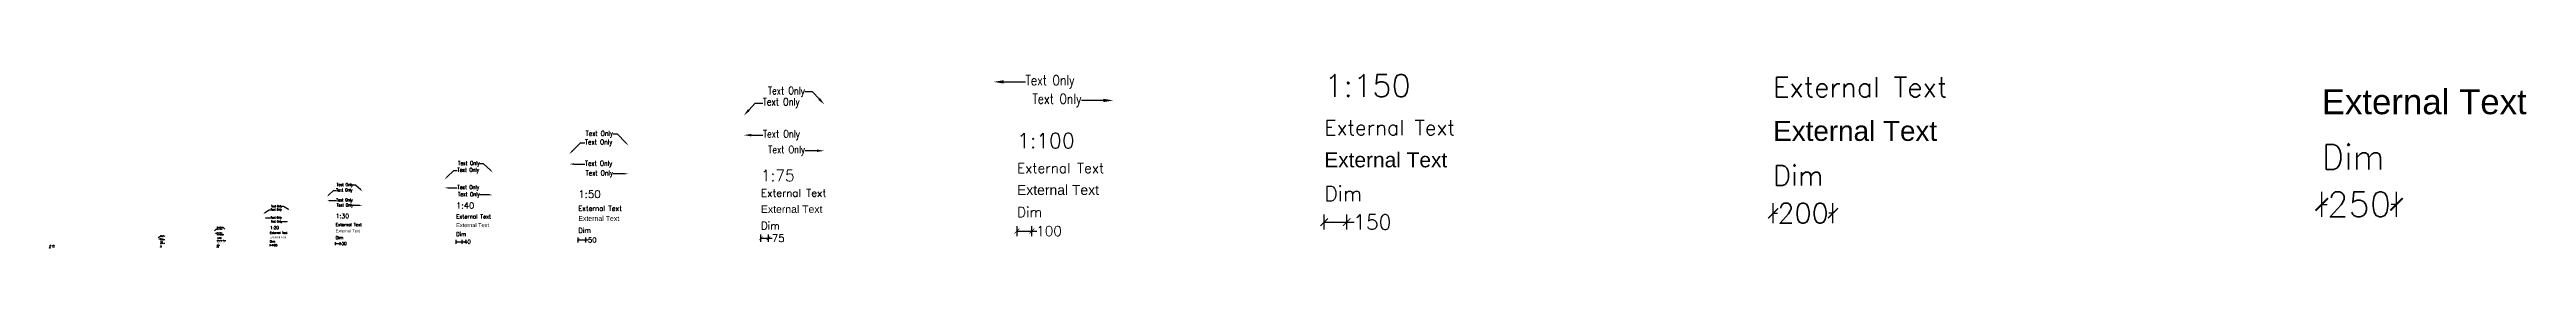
# Model space of a CAD drawing. Header units: millimetres. Extents: x 20588 to 267277, y 8853 to 162867.
# Drawn here: x 20588 to 70315, y 116842 to 120329 of the extents above; entities that cross this region are included whole.
import ezdxf
from ezdxf import colors
from ezdxf.entities.mleader import LeaderData, LeaderLine
from ezdxf.math import Vec2, Vec3

# ---------------------------------------------------------------- set-up
doc = ezdxf.new("R2010")
doc.units = ezdxf.units.MM
doc.header["$MEASUREMENT"] = 0
doc.layers.get('Defpoints').update_dxf_attribs({"color": 8})
for name, color, linetype in [('Dim_Arc_02', 4, 'Continuous'), ('Dim_Arc_05', 4, 'Continuous'), ('Dim_Arc_10', 4, 'Continuous'), ('Dim_Arc_100', 4, 'Continuous'), ('Dim_Arc_150', 4, 'Continuous'), ('Dim_Arc_20', 4, 'Continuous'), ('Dim_Arc_200', 4, 'Continuous'), ('Dim_Arc_250', 4, 'Continuous'), ('Dim_Arc_30', 4, 'Continuous'), ('Dim_Arc_40', 4, 'Continuous'), ('Dim_Arc_50', 4, 'Continuous'), ('Dim_Arc_75', 4, 'Continuous'), ('Txt_Arc', 95, 'Continuous')]:
    doc.layers.add(name, color=color, linetype=linetype)
doc.styles.add('ARIAL', font='arial.ttf')
doc.styles.add('Jwalant', font='romans.shx', dxfattribs={"width": 0.8})
doc.styles.add('MSA_Standard', font='romans.shx')
doc.dimstyles.new('Msa_1_02', dxfattribs={"dimscale": 2, "dimtxt": 2, "dimasz": 1, "dimexe": 1, "dimexo": 0, "dimgap": 0, "dimtad": 0, "dimdec": 0, "dimzin": 0, "dimdsep": 46, "dimtxsty": 'MSA_Standard', "dimblk": 'ARCHTICK', "dimcen": 0.09, "dimclrd": 4, "dimclre": 4, "dimclrt": 6, "dimadec": 0, "dimazin": 0, "dimtfac": 1, "dimtdec": 0, "dimtofl": 0, "dimtmove": 1, "dimatfit": 3, "dimfxl": 0, "dimtolj": 1, "dimtzin": 0, "dimlwd": -1, "dimlwe": -1, "dimarcsym": 0})
doc.dimstyles.new('Msa_1_05', dxfattribs={"dimscale": 5, "dimtxt": 2, "dimasz": 1, "dimexe": 1, "dimexo": 0, "dimgap": 0, "dimtad": 0, "dimdec": 0, "dimzin": 0, "dimdsep": 46, "dimtxsty": 'MSA_Standard', "dimblk": 'ARCHTICK', "dimcen": 0.09, "dimclrd": 4, "dimclre": 4, "dimclrt": 6, "dimadec": 0, "dimazin": 0, "dimtfac": 1, "dimtdec": 0, "dimtofl": 0, "dimtmove": 0, "dimatfit": 3, "dimfxl": 0, "dimtolj": 1, "dimtzin": 0, "dimlwd": -1, "dimlwe": -1, "dimarcsym": 0})
doc.dimstyles.new('Msa_1_10', dxfattribs={"dimscale": 10, "dimtxt": 2, "dimasz": 1, "dimexe": 1, "dimexo": 0, "dimgap": 0, "dimtad": 0, "dimdec": 0, "dimzin": 0, "dimdsep": 46, "dimtxsty": 'MSA_Standard', "dimblk": 'ARCHTICK', "dimcen": 0.09, "dimclrd": 4, "dimclre": 4, "dimclrt": 6, "dimadec": 0, "dimazin": 0, "dimtfac": 1, "dimtdec": 0, "dimtofl": 0, "dimtmove": 0, "dimatfit": 3, "dimfxl": 0, "dimtolj": 1, "dimtzin": 0, "dimlwd": -1, "dimlwe": -1, "dimarcsym": 0})
doc.dimstyles.new('Msa_1_100', dxfattribs={"dimscale": 100, "dimtxt": 2, "dimasz": 1, "dimexe": 1, "dimexo": 0, "dimgap": 0, "dimtad": 0, "dimdec": 0, "dimzin": 0, "dimdsep": 46, "dimtxsty": 'MSA_Standard', "dimblk": 'ARCHTICK', "dimcen": 0.09, "dimclrd": 4, "dimclre": 4, "dimclrt": 6, "dimadec": 0, "dimazin": 0, "dimtfac": 1, "dimtdec": 0, "dimtofl": 0, "dimtmove": 0, "dimatfit": 3, "dimfxl": 0, "dimtolj": 1, "dimtzin": 0, "dimlwd": -1, "dimlwe": -1, "dimarcsym": 0})
doc.dimstyles.new('Msa_1_150', dxfattribs={"dimscale": 150, "dimtxt": 2, "dimasz": 1, "dimexe": 1, "dimexo": 0, "dimgap": 0, "dimtad": 0, "dimdec": 0, "dimzin": 0, "dimdsep": 46, "dimtxsty": 'MSA_Standard', "dimblk": 'ARCHTICK', "dimcen": 0.09, "dimclrd": 4, "dimclre": 4, "dimclrt": 6, "dimadec": 0, "dimazin": 0, "dimtfac": 1, "dimtdec": 0, "dimtofl": 0, "dimtmove": 0, "dimatfit": 3, "dimfxl": 0, "dimtolj": 1, "dimtzin": 0, "dimlwd": -1, "dimlwe": -1, "dimarcsym": 0})
doc.dimstyles.new('Msa_1_20', dxfattribs={"dimscale": 20, "dimtxt": 2, "dimasz": 1, "dimexe": 1, "dimexo": 0, "dimgap": 0, "dimtad": 0, "dimdec": 0, "dimzin": 0, "dimdsep": 46, "dimtxsty": 'MSA_Standard', "dimblk": 'ARCHTICK', "dimcen": 0.09, "dimclrd": 4, "dimclre": 4, "dimclrt": 6, "dimadec": 0, "dimazin": 0, "dimtfac": 1, "dimtdec": 0, "dimtofl": 0, "dimtmove": 0, "dimatfit": 3, "dimfxl": 0, "dimtolj": 1, "dimtzin": 0, "dimlwd": -1, "dimlwe": -1, "dimarcsym": 0})
doc.dimstyles.new('Msa_1_200', dxfattribs={"dimscale": 200, "dimtxt": 2, "dimasz": 1, "dimexe": 1, "dimexo": 0, "dimgap": 0, "dimtad": 0, "dimdec": 0, "dimzin": 0, "dimdsep": 46, "dimtxsty": 'MSA_Standard', "dimblk": 'ARCHTICK', "dimcen": 0.09, "dimclrd": 4, "dimclre": 4, "dimclrt": 6, "dimadec": 0, "dimazin": 0, "dimtfac": 1, "dimtdec": 0, "dimtofl": 0, "dimtmove": 0, "dimatfit": 3, "dimfxl": 0, "dimtolj": 1, "dimtzin": 0, "dimlwd": -1, "dimlwe": -1, "dimarcsym": 0})
doc.dimstyles.new('Msa_1_250', dxfattribs={"dimscale": 250, "dimtxt": 2, "dimasz": 1, "dimexe": 1, "dimexo": 0, "dimgap": 0, "dimtad": 0, "dimdec": 0, "dimzin": 0, "dimdsep": 46, "dimtxsty": 'MSA_Standard', "dimblk": 'ARCHTICK', "dimcen": 0.09, "dimclrd": 4, "dimclre": 4, "dimclrt": 6, "dimadec": 0, "dimazin": 0, "dimtfac": 1, "dimtdec": 0, "dimtofl": 0, "dimtmove": 0, "dimatfit": 3, "dimfxl": 0, "dimtolj": 1, "dimtzin": 0, "dimlwd": -1, "dimlwe": -1, "dimarcsym": 0})
doc.dimstyles.new('Msa_1_30', dxfattribs={"dimscale": 30, "dimtxt": 2, "dimasz": 1, "dimexe": 1, "dimexo": 0, "dimgap": 0, "dimtad": 0, "dimdec": 0, "dimzin": 0, "dimdsep": 46, "dimtxsty": 'MSA_Standard', "dimblk": 'ARCHTICK', "dimcen": 0.09, "dimclrd": 4, "dimclre": 4, "dimclrt": 6, "dimadec": 0, "dimazin": 0, "dimtfac": 1, "dimtdec": 0, "dimtofl": 0, "dimtmove": 0, "dimatfit": 3, "dimfxl": 0, "dimtolj": 1, "dimtzin": 0, "dimlwd": -1, "dimlwe": -1, "dimarcsym": 0})
doc.dimstyles.new('Msa_1_40', dxfattribs={"dimscale": 40, "dimtxt": 2, "dimasz": 1, "dimexe": 1, "dimexo": 0, "dimgap": 0, "dimtad": 0, "dimdec": 0, "dimzin": 0, "dimdsep": 46, "dimtxsty": 'MSA_Standard', "dimblk": 'ARCHTICK', "dimcen": 0.09, "dimclrd": 4, "dimclre": 4, "dimclrt": 6, "dimadec": 0, "dimazin": 0, "dimtfac": 1, "dimtdec": 0, "dimtofl": 0, "dimtmove": 0, "dimatfit": 3, "dimfxl": 0, "dimtolj": 1, "dimtzin": 0, "dimlwd": -1, "dimlwe": -1, "dimarcsym": 0})
doc.dimstyles.new('Msa_1_50', dxfattribs={"dimscale": 50, "dimtxt": 2, "dimasz": 1, "dimexe": 1, "dimexo": 0, "dimgap": 0, "dimtad": 0, "dimdec": 0, "dimzin": 0, "dimdsep": 46, "dimtxsty": 'MSA_Standard', "dimblk": 'ARCHTICK', "dimcen": 0.09, "dimclrd": 4, "dimclre": 4, "dimclrt": 6, "dimadec": 0, "dimazin": 0, "dimtfac": 1, "dimtdec": 0, "dimtofl": 0, "dimtmove": 0, "dimatfit": 3, "dimfxl": 0, "dimtolj": 1, "dimtzin": 0, "dimlwd": -1, "dimlwe": -1, "dimarcsym": 0})
doc.dimstyles.new('Msa_1_75', dxfattribs={"dimscale": 75, "dimtxt": 2, "dimasz": 1, "dimexe": 1, "dimexo": 0, "dimgap": 0, "dimtad": 0, "dimdec": 0, "dimzin": 0, "dimdsep": 46, "dimtxsty": 'MSA_Standard', "dimblk": 'ARCHTICK', "dimcen": 0, "dimclrd": 4, "dimclre": 4, "dimclrt": 6, "dimadec": 0, "dimazin": 0, "dimtfac": 1, "dimtdec": 0, "dimtofl": 0, "dimtmove": 0, "dimatfit": 3, "dimfxl": 0, "dimtolj": 1, "dimtzin": 0, "dimlwd": -1, "dimlwe": -1, "dimarcsym": 0})

# ---------------------------------------------------------------- blocks, each defined once
blk = doc.blocks.new('_ArchTick')
at = {"linetype": 'ByBlock', "const_width": 0.15}
blk.add_lwpolyline([(-0.5, -0.5), (0.5, 0.5)], dxfattribs=at)
blk = doc.blocks.new('*D0')
at = {"layer": 'Defpoints', "color": 0, "transparency": 16777216}
for p in [(31203, 116911), (31353, 117016), (31353, 116911)]:
    blk.add_point(p, dxfattribs=at)
at = {"layer": 'Dim_Arc_50', "color": 4, "transparency": 16777216}
for p, q in [((31203, 116966), (31203, 117066)), ((31203, 117016), (31353, 117016)), ((31353, 116966), (31353, 117066)), ((31353, 117016), (31403, 117016))]:
    blk.add_line(p, q, dxfattribs=at)
at = {"layer": 'Dim_Arc_50', "color": 4, "transparency": 16777216, "xscale": 50, "yscale": 50, "zscale": 50, "rotation": 180}
blk.add_blockref('_ArchTick', (31203, 117016), dxfattribs=at)
at = {"layer": 'Dim_Arc_50', "color": 4, "transparency": 16777216, "xscale": 50, "yscale": 50, "zscale": 50}
blk.add_blockref('_ArchTick', (31353, 117016), dxfattribs=at)
at = {"layer": 'Dim_Arc_50', "color": 6, "transparency": 16777216, "insert": (31484, 117016), "char_height": 100, "attachment_point": 5, "style": 'MSA_Standard'}
blk.add_mtext('\\A1;50', dxfattribs=at)
blk = doc.blocks.new('*D1')
at = {"layer": 'Defpoints', "color": 0, "transparency": 16777216}
for p in [(40011, 116984), (40311, 117194), (40311, 116984)]:
    blk.add_point(p, dxfattribs=at)
at = {"layer": 'Dim_Arc_100', "color": 4, "transparency": 16777216}
for p, q in [((40011, 117094), (40011, 117294)), ((40011, 117194), (40311, 117194)), ((40311, 117094), (40311, 117294)), ((40311, 117194), (40411, 117194))]:
    blk.add_line(p, q, dxfattribs=at)
at = {"layer": 'Dim_Arc_100', "color": 4, "transparency": 16777216, "xscale": 100, "yscale": 100, "zscale": 100, "rotation": 180}
blk.add_blockref('_ArchTick', (40011, 117194), dxfattribs=at)
at = {"layer": 'Dim_Arc_100', "color": 4, "transparency": 16777216, "xscale": 100, "yscale": 100, "zscale": 100}
blk.add_blockref('_ArchTick', (40311, 117194), dxfattribs=at)
at = {"layer": 'Dim_Arc_100', "color": 6, "transparency": 16777216, "insert": (40654, 117194), "char_height": 200, "attachment_point": 5, "style": 'MSA_Standard'}
blk.add_mtext('\\A1;100', dxfattribs=at)
blk = doc.blocks.new('*D2')
at = {"layer": 'Defpoints', "color": 0, "transparency": 16777216}
for p in [(46630, 117372), (46180, 117058), (46630, 117058)]:
    blk.add_point(p, dxfattribs=at)
at = {"layer": 'Dim_Arc_150', "color": 4, "transparency": 16777216}
for p, q in [((46180, 117222), (46180, 117522)), ((46180, 117372), (46630, 117372)), ((46630, 117222), (46630, 117522)), ((46630, 117372), (46780, 117372))]:
    blk.add_line(p, q, dxfattribs=at)
at = {"layer": 'Dim_Arc_150', "color": 4, "transparency": 16777216, "xscale": 150, "yscale": 150, "zscale": 150, "rotation": 180}
blk.add_blockref('_ArchTick', (46180, 117372), dxfattribs=at)
at = {"layer": 'Dim_Arc_150', "color": 4, "transparency": 16777216, "xscale": 150, "yscale": 150, "zscale": 150}
blk.add_blockref('_ArchTick', (46630, 117372), dxfattribs=at)
at = {"layer": 'Dim_Arc_150', "color": 6, "transparency": 16777216, "insert": (47144, 117372), "char_height": 300, "attachment_point": 5, "style": 'MSA_Standard'}
blk.add_mtext('\\A1;150', dxfattribs=at)
blk = doc.blocks.new('*D3')
at = {"layer": 'Defpoints', "color": 0, "transparency": 16777216}
for p in [(56392, 117550), (55192, 117131), (56392, 117131)]:
    blk.add_point(p, dxfattribs=at)
at = {"layer": 'Dim_Arc_200', "color": 4, "transparency": 16777216}
for p, q in [((55192, 117350), (55192, 117750)), ((55192, 117550), (55277, 117550)), ((56392, 117550), (56306, 117550)), ((56392, 117350), (56392, 117750))]:
    blk.add_line(p, q, dxfattribs=at)
at = {"layer": 'Dim_Arc_200', "color": 4, "transparency": 16777216, "xscale": 200, "yscale": 200, "zscale": 200, "rotation": 180}
blk.add_blockref('_ArchTick', (55192, 117550), dxfattribs=at)
at = {"layer": 'Dim_Arc_200', "color": 4, "transparency": 16777216, "xscale": 200, "yscale": 200, "zscale": 200}
blk.add_blockref('_ArchTick', (56392, 117550), dxfattribs=at)
at = {"layer": 'Dim_Arc_200', "color": 6, "transparency": 16777216, "insert": (55792, 117550), "char_height": 400, "attachment_point": 5, "style": 'MSA_Standard'}
blk.add_mtext('\\A1;200', dxfattribs=at)
blk = doc.blocks.new('*D4')
at = {"layer": 'Defpoints', "color": 0, "transparency": 16777216}
for p in [(28752, 116896), (28872, 116980), (28872, 116896)]:
    blk.add_point(p, dxfattribs=at)
at = {"layer": 'Dim_Arc_40', "color": 4, "transparency": 16777216}
for p, q in [((28752, 116940), (28752, 117020)), ((28752, 116980), (28872, 116980)), ((28872, 116940), (28872, 117020)), ((28872, 116980), (28912, 116980))]:
    blk.add_line(p, q, dxfattribs=at)
at = {"layer": 'Dim_Arc_40', "color": 4, "transparency": 16777216, "xscale": 40, "yscale": 40, "zscale": 40, "rotation": 180}
blk.add_blockref('_ArchTick', (28752, 116980), dxfattribs=at)
at = {"layer": 'Dim_Arc_40', "color": 4, "transparency": 16777216, "xscale": 40, "yscale": 40, "zscale": 40}
blk.add_blockref('_ArchTick', (28872, 116980), dxfattribs=at)
at = {"layer": 'Dim_Arc_40', "color": 6, "transparency": 16777216, "insert": (28976, 116980), "char_height": 80, "attachment_point": 5, "style": 'MSA_Standard'}
blk.add_mtext('\\A1;40', dxfattribs=at)
blk = doc.blocks.new('*D5')
at = {"layer": 'Defpoints', "color": 0, "transparency": 16777216}
for p in [(26331, 116882), (26421, 116944), (26421, 116882)]:
    blk.add_point(p, dxfattribs=at)
at = {"layer": 'Dim_Arc_30', "color": 4, "transparency": 16777216}
for p, q in [((26331, 116914), (26331, 116974)), ((26331, 116944), (26421, 116944)), ((26421, 116914), (26421, 116974)), ((26421, 116944), (26451, 116944))]:
    blk.add_line(p, q, dxfattribs=at)
at = {"layer": 'Dim_Arc_30', "color": 4, "transparency": 16777216, "xscale": 30, "yscale": 30, "zscale": 30, "rotation": 180}
blk.add_blockref('_ArchTick', (26331, 116944), dxfattribs=at)
at = {"layer": 'Dim_Arc_30', "color": 4, "transparency": 16777216, "xscale": 30, "yscale": 30, "zscale": 30}
blk.add_blockref('_ArchTick', (26421, 116944), dxfattribs=at)
at = {"layer": 'Dim_Arc_30', "color": 6, "transparency": 16777216, "insert": (26500, 116944), "char_height": 60, "attachment_point": 5, "style": 'MSA_Standard'}
blk.add_mtext('\\A1;30', dxfattribs=at)
blk = doc.blocks.new('*D6')
at = {"layer": 'Defpoints', "color": 0, "transparency": 16777216}
for p in [(25014, 116867), (25074, 116909), (25074, 116867)]:
    blk.add_point(p, dxfattribs=at)
at = {"layer": 'Dim_Arc_20', "color": 4, "transparency": 16777216}
for p, q in [((25014, 116889), (25014, 116929)), ((25014, 116909), (25074, 116909)), ((25074, 116889), (25074, 116929)), ((25074, 116909), (25094, 116909))]:
    blk.add_line(p, q, dxfattribs=at)
at = {"layer": 'Dim_Arc_20', "color": 4, "transparency": 16777216, "xscale": 20, "yscale": 20, "zscale": 20, "rotation": 180}
blk.add_blockref('_ArchTick', (25014, 116909), dxfattribs=at)
at = {"layer": 'Dim_Arc_20', "color": 4, "transparency": 16777216, "xscale": 20, "yscale": 20, "zscale": 20}
blk.add_blockref('_ArchTick', (25074, 116909), dxfattribs=at)
at = {"layer": 'Dim_Arc_20', "color": 6, "transparency": 16777216, "insert": (25126, 116909), "char_height": 40, "attachment_point": 5, "style": 'MSA_Standard'}
blk.add_mtext('\\A1;20', dxfattribs=at)
blk = doc.blocks.new('*D7')
at = {"layer": 'Defpoints', "color": 0, "transparency": 16777216}
for p in [(23980, 116873), (23950, 116852), (23980, 116852)]:
    blk.add_point(p, dxfattribs=at)
at = {"layer": 'Dim_Arc_10', "color": 4, "transparency": 16777216}
for p, q in [((23950, 116863), (23950, 116883)), ((23950, 116873), (23950, 116873)), ((23980, 116863), (23980, 116883)), ((23980, 116873), (23980, 116873))]:
    blk.add_line(p, q, dxfattribs=at)
at = {"layer": 'Dim_Arc_10', "color": 4, "transparency": 16777216, "xscale": 10, "yscale": 10, "zscale": 10, "rotation": 180}
blk.add_blockref('_ArchTick', (23950, 116873), dxfattribs=at)
at = {"layer": 'Dim_Arc_10', "color": 4, "transparency": 16777216, "xscale": 10, "yscale": 10, "zscale": 10}
blk.add_blockref('_ArchTick', (23980, 116873), dxfattribs=at)
at = {"layer": 'Dim_Arc_10', "color": 6, "transparency": 16777216, "insert": (23965, 116873), "char_height": 20, "attachment_point": 5, "style": 'MSA_Standard'}
blk.add_mtext('\\A1;10', dxfattribs=at)
blk = doc.blocks.new('*D8')
at = {"layer": 'Defpoints', "color": 0, "transparency": 16777216}
for p in [(67706, 117728), (66206, 117204), (67706, 117204)]:
    blk.add_point(p, dxfattribs=at)
at = {"layer": 'Dim_Arc_250', "color": 4, "transparency": 16777216}
for p, q in [((66206, 117478), (66206, 117978)), ((67706, 117478), (67706, 117978)), ((66206, 117728), (66313, 117728)), ((67706, 117728), (67599, 117728))]:
    blk.add_line(p, q, dxfattribs=at)
at = {"layer": 'Dim_Arc_250', "color": 4, "transparency": 16777216, "xscale": 250, "yscale": 250, "zscale": 250, "rotation": 180}
blk.add_blockref('_ArchTick', (66206, 117728), dxfattribs=at)
at = {"layer": 'Dim_Arc_250', "color": 4, "transparency": 16777216, "xscale": 250, "yscale": 250, "zscale": 250}
blk.add_blockref('_ArchTick', (67706, 117728), dxfattribs=at)
at = {"layer": 'Dim_Arc_250', "color": 6, "transparency": 16777216, "insert": (66956, 117728), "char_height": 500, "attachment_point": 5, "style": 'MSA_Standard'}
blk.add_mtext('\\A1;250', dxfattribs=at)
blk = doc.blocks.new('*D15')
at = {"layer": 'Defpoints', "color": 0, "transparency": 16777216}
for p in [(22834, 116873), (22814, 116852), (22834, 116852)]:
    blk.add_point(p, dxfattribs=at)
at = {"layer": 'Dim_Arc_05', "color": 4, "transparency": 16777216}
for p, q in [((22814, 116868), (22814, 116878)), ((22814, 116873), (22815, 116873)), ((22834, 116873), (22832, 116873)), ((22834, 116868), (22834, 116878))]:
    blk.add_line(p, q, dxfattribs=at)
at = {"layer": 'Dim_Arc_05', "color": 4, "transparency": 16777216, "xscale": 5, "yscale": 5, "zscale": 5, "rotation": 180}
blk.add_blockref('_ArchTick', (22814, 116873), dxfattribs=at)
at = {"layer": 'Dim_Arc_05', "color": 4, "transparency": 16777216, "xscale": 5, "yscale": 5, "zscale": 5}
blk.add_blockref('_ArchTick', (22834, 116873), dxfattribs=at)
at = {"layer": 'Dim_Arc_05', "color": 6, "transparency": 16777216, "insert": (22824, 116873), "char_height": 10, "attachment_point": 5, "style": 'MSA_Standard'}
blk.add_mtext('\\A1;05', dxfattribs=at)
blk = doc.blocks.new('*D16')
at = {"layer": 'Defpoints', "color": 0, "transparency": 16777216}
for p in [(20589, 116842), (20609, 116855), (20609, 116842)]:
    blk.add_point(p, dxfattribs=at)
at = {"layer": 'Dim_Arc_02', "color": 4, "transparency": 16777216}
for p, q in [((20589, 116853), (20589, 116857)), ((20589, 116855), (20596, 116855)), ((20609, 116855), (20602, 116855)), ((20609, 116853), (20609, 116857))]:
    blk.add_line(p, q, dxfattribs=at)
at = {"layer": 'Dim_Arc_02', "color": 4, "transparency": 16777216, "xscale": 2, "yscale": 2, "zscale": 2, "rotation": 180}
blk.add_blockref('_ArchTick', (20589, 116855), dxfattribs=at)
at = {"layer": 'Dim_Arc_02', "color": 4, "transparency": 16777216, "xscale": 2, "yscale": 2, "zscale": 2}
blk.add_blockref('_ArchTick', (20609, 116855), dxfattribs=at)
at = {"layer": 'Dim_Arc_02', "color": 6, "transparency": 16777216, "insert": (20599, 116855), "char_height": 4, "attachment_point": 5, "style": 'MSA_Standard'}
blk.add_mtext('\\A1;02', dxfattribs=at)
blk = doc.blocks.new('*D20')
at = {"layer": 'Defpoints', "color": 0, "transparency": 16777216}
for p in [(34870, 116945), (35020, 117050), (35020, 116945)]:
    blk.add_point(p, dxfattribs=at)
at = {"layer": 'Dim_Arc_75', "color": 4, "transparency": 16777216}
for p, q in [((34870, 116975), (34870, 117125)), ((34870, 117050), (35020, 117050)), ((35020, 116975), (35020, 117125)), ((35020, 117050), (35095, 117050))]:
    blk.add_line(p, q, dxfattribs=at)
at = {"layer": 'Dim_Arc_75', "color": 4, "transparency": 16777216, "xscale": 75, "yscale": 75, "zscale": 75, "rotation": 180}
blk.add_blockref('_ArchTick', (34870, 117050), dxfattribs=at)
at = {"layer": 'Dim_Arc_75', "color": 4, "transparency": 16777216, "xscale": 75, "yscale": 75, "zscale": 75}
blk.add_blockref('_ArchTick', (35020, 117050), dxfattribs=at)
at = {"layer": 'Dim_Arc_75', "color": 6, "transparency": 16777216, "insert": (35217, 117050), "char_height": 150, "attachment_point": 5, "style": 'MSA_Standard'}
blk.add_mtext('\\A1;75', dxfattribs=at)

msp = doc.modelspace()

# ---------------------------------------------------------------- texts
at = {"layer": 'Dim_Arc_100', "attachment_point": 1, "style": 'MSA_Standard'}
for insert, char_height, width in [((66205.7, 118925.3), 500, 1071.429), ((55191.7, 118507.8), 400, 857.143), ((46180.1, 118090.2), 300, 642.857), ((34870.4, 117377), 150, 214.286), ((40011.3, 117672.7), 200, 428.571), ((20589, 116870), 4, 8.571), ((22813.6, 116899), 10, 21.429), ((23950, 116921.1), 20, 42.857), ((25013.7, 117004.6), 40, 85.714), ((26331.4, 117088.1), 60, 128.571), ((28751.6, 117171.7), 80, 171.429), ((31203, 117255.2), 100, 214.286)]:
    msp.add_mtext('Dim', dxfattribs=dict(at, insert=insert, char_height=char_height, width=width))
at = {"layer": 'Txt_Arc', "style": 'MSA_Standard'}
for s, height, p in [('1:150', 450, (46180.1, 119879.4)), ('1:100', 300, (40011.3, 118853)), ('1:75', 225, (34870.4, 118191.3)), ('1:50', 150, (31203, 117855.6)), ('1:30', 90, (26331.4, 117450.1)), ('1:40', 120, (28751.6, 117643.5)), ('1:02', 8, (20590.2, 116901.6)), ('1:05', 15, (22813.6, 116967.1)), ('1:10', 30, (23950, 117037.5)), ('1:20', 60, (25013.7, 117232.9))]:
    msp.add_text(s, height=height, dxfattribs=at).set_placement(p)
at = {"layer": 'Txt_Arc', "attachment_point": 1}
for insert, char_height, width, style in [((55191.7, 120271.1), 400, 3946.857, 'MSA_Standard'), ((66205.7, 120032.1), 500, 4114.823, 'ARIAL'), ((46180.1, 119412.7), 300, 2960.143, 'MSA_Standard'), ((55191.7, 119398.1), 400, 6945.309, 'ARIAL'), ((40011.3, 118554.4), 200, 3492.006, 'MSA_Standard'), ((46180.1, 118768.7), 300, 2468.894, 'ARIAL'), ((34870.4, 118031.7), 150, 1590.556, 'MSA_Standard'), ((40011.3, 118115.4), 200, 3492.006, 'ARIAL'), ((28751.6, 117352.3), 80, 1409.094, 'ARIAL'), ((28751.6, 117524.3), 80, 1409.094, 'MSA_Standard'), ((31203, 117495.9), 100, 1755.875, 'ARIAL'), ((31203, 117696), 100, 1755.875, 'MSA_Standard'), ((34870.4, 117706.5), 150, 1575.955, 'ARIAL'), ((20589, 116882), 4, 93.407, 'ARIAL'), ((20589, 116893.8), 4, 93.407, 'MSA_Standard'), ((22813.6, 116926.8), 10, 175.823, 'ARIAL'), ((22813.6, 116952.1), 10, 175.823, 'MSA_Standard'), ((23950, 116968), 20, 349.419, 'ARIAL'), ((23950, 117009.3), 20, 349.419, 'MSA_Standard'), ((25013.7, 117091.2), 40, 707.749, 'ARIAL'), ((25013.7, 117181), 40, 707.749, 'MSA_Standard'), ((26331.4, 117225.2), 60, 1062.142, 'ARIAL'), ((26331.4, 117352.6), 60, 1062.142, 'MSA_Standard')]:
    msp.add_mtext('External Text', dxfattribs=dict(at, insert=insert, char_height=char_height, width=width, style=style))

# ---------------------------------------------------------------- dimensions: what is measured, and where the dimension line sits
at = {"layer": 'Dim_Arc_02'}
dim = msp.add_linear_dim(base=(20609, 116855.2), p1=(20589, 116842), p2=(20609, 116842), text='02', dimstyle='Msa_1_02', dxfattribs=at)
dim.commit()
dim.dimension.update_dxf_attribs({"geometry": '*D16', "text_midpoint": (20599, 116855.2)})
at = {"layer": 'Dim_Arc_05'}
dim = msp.add_linear_dim(base=(22833.6, 116873.2), p1=(22813.6, 116852.3), p2=(22833.6, 116852.3), text='05', dimstyle='Msa_1_05', dxfattribs=at)
dim.commit()
dim.dimension.update_dxf_attribs({"geometry": '*D15', "text_midpoint": (22823.6, 116873.2)})
at = {"layer": 'Dim_Arc_10'}
dim = msp.add_linear_dim(base=(23980, 116873.2), p1=(23950, 116852.3), p2=(23980, 116852.3), text='10', dimstyle='Msa_1_10', dxfattribs=at)
dim.commit()
dim.dimension.update_dxf_attribs({"geometry": '*D7', "text_midpoint": (23965, 116873.2)})
at = {"layer": 'Dim_Arc_100'}
dim = msp.add_linear_dim(base=(40311.3, 117193.6), p1=(40011.3, 116984.3), p2=(40311.3, 116984.3), text='100', dimstyle='Msa_1_100', dxfattribs=at)
dim.commit()
dim.dimension.update_dxf_attribs({"geometry": '*D1', "text_midpoint": (40654.2, 117193.6)})
at = {"layer": 'Dim_Arc_150'}
dim = msp.add_linear_dim(base=(46630.1, 117371.6), p1=(46180.1, 117057.6), p2=(46630.1, 117057.6), text='150', dimstyle='Msa_1_150', dxfattribs=at)
dim.commit()
dim.dimension.update_dxf_attribs({"geometry": '*D2', "text_midpoint": (47144.3, 117371.6)})
at = {"layer": 'Dim_Arc_20'}
dim = msp.add_linear_dim(base=(25073.7, 116908.8), p1=(25013.7, 116867), p2=(25073.7, 116867), text='20', dimstyle='Msa_1_20', dxfattribs=at)
dim.commit()
dim.dimension.update_dxf_attribs({"geometry": '*D6', "text_midpoint": (25126.1, 116908.8)})
at = {"layer": 'Dim_Arc_200'}
dim = msp.add_linear_dim(base=(56391.7, 117549.6), p1=(55191.7, 117130.9), p2=(56391.7, 117130.9), text='200', dimstyle='Msa_1_200', dxfattribs=at)
dim.commit()
dim.dimension.update_dxf_attribs({"geometry": '*D3', "text_midpoint": (55791.7, 117549.6)})
at = {"layer": 'Dim_Arc_250'}
dim = msp.add_linear_dim(base=(67705.7, 117727.6), p1=(66205.7, 117204.3), p2=(67705.7, 117204.3), text='250', dimstyle='Msa_1_250', dxfattribs=at)
dim.commit()
dim.dimension.update_dxf_attribs({"geometry": '*D8', "text_midpoint": (66955.7, 117727.6)})
at = {"layer": 'Dim_Arc_30'}
dim = msp.add_linear_dim(base=(26421.4, 116944.4), p1=(26331.4, 116881.6), p2=(26421.4, 116881.6), text='30', dimstyle='Msa_1_30', dxfattribs=at)
dim.commit()
dim.dimension.update_dxf_attribs({"geometry": '*D5', "text_midpoint": (26500, 116944.4)})
at = {"layer": 'Dim_Arc_40'}
dim = msp.add_linear_dim(base=(28871.6, 116980), p1=(28751.6, 116896.3), p2=(28871.6, 116896.3), text='40', dimstyle='Msa_1_40', dxfattribs=at)
dim.commit()
dim.dimension.update_dxf_attribs({"geometry": '*D4', "text_midpoint": (28976.3, 116980)})
at = {"layer": 'Dim_Arc_50'}
dim = msp.add_linear_dim(base=(31353, 117015.6), p1=(31203, 116911), p2=(31353, 116911), text='50', dimstyle='Msa_1_50', dxfattribs=at)
dim.commit()
dim.dimension.update_dxf_attribs({"geometry": '*D0', "text_midpoint": (31483.9, 117015.6)})
at = {"layer": 'Dim_Arc_75'}
dim = msp.add_linear_dim(base=(35020.4, 117049.9), p1=(34870.4, 116945.3), p2=(35020.4, 116945.3), text='75', dimstyle='Msa_1_75', dxfattribs=at)
dim.commit()
dim.dimension.update_dxf_attribs({"geometry": '*D20', "text_midpoint": (35216.8, 117049.9)})

# ---------------------------------------------------------------- leaders
at = {"layer": 'Txt_Arc'}
ml = msp.add_multileader_mtext('Standard', dxfattribs=at)
ml.set_content('{\\Fsimplex|c0;Text Only}', color=256, style='Jwalant')
ml.set_leader_properties()
ml.build(insert=Vec2(0, 0))
ml.multileader.update_dxf_attribs({"text_right_attachment_type": 6, "dogleg_length": 150, "arrow_head_size": 150})
ctx = ml.context
ctx.base_point, ctx.char_height, ctx.arrow_head_size, ctx.landing_gap_size, ctx.plane_origin = Vec3(34906.2, 119756.3), 150, 150, 1, Vec3(34371.3, 119504.2)
ctx.right_attachment = 6
notes = []
notes.append((ctx, [(0, (1, 1, 0), (34756.2, 119756.3), (1, 0), 150, [(0, [(34526.2, 119504.2)], 0, [])])]))
ctx.mtext.insert, ctx.mtext.width, ctx.mtext.flow_direction = Vec3(34907.2, 119856.3), 851.119, 5
ml = msp.add_multileader_mtext('Standard', dxfattribs=at)
ml.set_content('{\\Fsimplex|c0;Text Only}', color=256, style='Jwalant')
ml.set_leader_properties()
ml.build(insert=Vec2(0, 0))
ml.multileader.update_dxf_attribs({"dogleg_length": 150, "arrow_head_size": 150})
ctx = ml.context
ctx.base_point, ctx.char_height, ctx.arrow_head_size, ctx.landing_gap_size, ctx.plane_origin = Vec3(34900.8, 119979.8), 150, 150, 1, Vec3(36288.9, 119727.7)
ctx.text_align_type = 2
notes.append((ctx, [(0, (1, 1, 0), (35904, 119979.8), (-1, 0), 150, [(0, [(36141.6, 119727.7)], 0, [])])]))
ctx.mtext.insert, ctx.mtext.width, ctx.mtext.alignment, ctx.mtext.flow_direction = Vec3(35753, 120079.8), 851.119, 3, 5
ml = msp.add_multileader_mtext('Standard', dxfattribs=at)
ml.set_content('{\\Fsimplex|c0;Text Only}', color=256, style='Jwalant')
ml.set_leader_properties()
ml.build(insert=Vec2(0, 0))
ml.multileader.update_dxf_attribs({"has_dogleg": 0, "text_right_attachment_type": 6, "dogleg_length": 1, "arrow_head_size": 200})
ctx = ml.context
ctx.base_point, ctx.char_height, ctx.arrow_head_size, ctx.landing_gap_size, ctx.plane_origin = Vec3(40179.2, 120179.1), 200, 200, 1, Vec3(39541, 120179.1)
ctx.right_attachment = 6
notes.append((ctx, [(0, (1, 1, 0), (40178.2, 120179.1), (1, 0), 1, [(0, [(39541, 120179.1)], 0, [])])]))
ctx.mtext.insert, ctx.mtext.flow_direction = Vec3(40180.2, 120312.4), 5
ml = msp.add_multileader_mtext('Standard', dxfattribs=at)
ml.set_content('{\\Fsimplex|c0;Text Only}', color=256, style='Jwalant')
ml.set_leader_properties()
ml.build(insert=Vec2(0, 0))
ml.multileader.update_dxf_attribs({"has_dogleg": 0, "dogleg_length": 1, "arrow_head_size": 200})
ctx = ml.context
ctx.base_point, ctx.char_height, ctx.arrow_head_size, ctx.landing_gap_size, ctx.plane_origin = Vec3(40177.9, 119807.7), 200, 200, 1, Vec3(41945.8, 119807.7)
ctx.text_align_type = 2
notes.append((ctx, [(0, (1, 1, 0), (41308.5, 119807.7), (-1, 0), 1, [(0, [(41945.8, 119807.7)], 0, [])])]))
ctx.mtext.insert, ctx.mtext.alignment, ctx.mtext.flow_direction = Vec3(41306.5, 119941.1), 3, 5
ml = msp.add_multileader_mtext('Standard', dxfattribs=at)
ml.set_content('{\\Fsimplex|c0;Text Only}', color=256, style='Jwalant')
ml.set_leader_properties()
ml.build(insert=Vec2(0, 0))
ml.multileader.update_dxf_attribs({"text_right_attachment_type": 6, "dogleg_length": 90, "arrow_head_size": 90})
ctx = ml.context
ctx.base_point, ctx.char_height, ctx.arrow_head_size, ctx.landing_gap_size, ctx.plane_origin = Vec3(31337.5, 118960.6), 100, 90, 1, Vec3(30938.8, 118733.3)
ctx.right_attachment = 6
notes.append((ctx, [(0, (1, 1, 0), (31247.5, 118960.6), (1, 0), 90, [(0, [(31021.3, 118733.3)], 0, [])])]))
ctx.mtext.insert, ctx.mtext.width, ctx.mtext.flow_direction = Vec3(31338.5, 119027.3), 568.225, 5
ml = msp.add_multileader_mtext('Standard', dxfattribs=at)
ml.set_content('{\\Fsimplex|c0;Text Only}', color=256, style='Jwalant')
ml.set_leader_properties()
ml.build(insert=Vec2(0, 0))
ml.multileader.update_dxf_attribs({"dogleg_length": 90, "arrow_head_size": 90})
ctx = ml.context
ctx.base_point, ctx.char_height, ctx.arrow_head_size, ctx.landing_gap_size, ctx.plane_origin = Vec3(31331.3, 119130.2), 100, 90, 1, Vec3(32300.3, 118902.9)
ctx.text_align_type = 2
notes.append((ctx, [(0, (1, 1, 0), (31991.6, 119130.2), (-1, 0), 90, [(0, [(32211.3, 118902.9)], 0, [])])]))
ctx.mtext.insert, ctx.mtext.width, ctx.mtext.alignment, ctx.mtext.flow_direction = Vec3(31900.6, 119196.9), 568.225, 3, 5
ml = msp.add_multileader_mtext('Standard', dxfattribs=at)
ml.set_content('{\\Fsimplex|c0;Text Only}', color=256, style='Jwalant')
ml.set_leader_properties()
ml.build(insert=Vec2(0, 0))
ml.multileader.update_dxf_attribs({"has_dogleg": 0, "text_right_attachment_type": 6, "dogleg_length": 1, "arrow_head_size": 150})
ctx = ml.context
ctx.base_point, ctx.char_height, ctx.arrow_head_size, ctx.landing_gap_size, ctx.plane_origin = Vec3(34910.6, 119113.5), 150, 150, 1, Vec3(34526.8, 119113.5)
ctx.right_attachment = 6
notes.append((ctx, [(0, (1, 1, 0), (34909.6, 119113.5), (1, 0), 1, [(0, [(34526.8, 119113.5)], 0, [])])]))
ctx.mtext.insert, ctx.mtext.flow_direction = Vec3(34911.6, 119213.5), 5
ml = msp.add_multileader_mtext('Standard', dxfattribs=at)
ml.set_content('{\\Fsimplex|c0;Text Only}', color=256, style='Jwalant')
ml.set_leader_properties()
ml.build(insert=Vec2(0, 0))
ml.multileader.update_dxf_attribs({"has_dogleg": 0, "dogleg_length": 1, "arrow_head_size": 150})
ctx = ml.context
ctx.base_point, ctx.char_height, ctx.arrow_head_size, ctx.landing_gap_size, ctx.plane_origin = Vec3(34910.9, 118800.7), 150, 150, 1, Vec3(36142.4, 118800.7)
ctx.text_align_type = 2
notes.append((ctx, [(0, (1, 1, 0), (35759.6, 118800.7), (-1, 0), 1, [(0, [(36142.4, 118800.7)], 0, [])])]))
ctx.mtext.insert, ctx.mtext.alignment, ctx.mtext.flow_direction = Vec3(35757.6, 118900.7), 3, 5
ml = msp.add_multileader_mtext('Standard', dxfattribs=at)
ml.set_content('{\\Fsimplex|c0;Text Only}', color=256, style='Jwalant')
ml.set_leader_properties()
ml.build(insert=Vec2(0, 0))
ml.multileader.update_dxf_attribs({"text_right_attachment_type": 6, "dogleg_length": 70, "arrow_head_size": 70})
ctx = ml.context
ctx.base_point, ctx.char_height, ctx.arrow_head_size, ctx.landing_gap_size, ctx.plane_origin = Vec3(28773.4, 118404.8), 80, 70, 1, Vec3(28450.4, 118226)
ctx.right_attachment = 6
notes.append((ctx, [(0, (1, 1, 0), (28703.4, 118404.8), (1, 0), 70, [(0, [(28516.3, 118226)], 0, [])])]))
ctx.mtext.insert, ctx.mtext.width, ctx.mtext.flow_direction = Vec3(28774.4, 118458.2), 453.761, 5
ml = msp.add_multileader_mtext('Standard', dxfattribs=at)
ml.set_content('{\\Fsimplex|c0;Text Only}', color=256, style='Jwalant')
ml.set_leader_properties()
ml.build(insert=Vec2(0, 0))
ml.multileader.update_dxf_attribs({"dogleg_length": 70, "arrow_head_size": 70})
ctx = ml.context
ctx.base_point, ctx.char_height, ctx.arrow_head_size, ctx.landing_gap_size, ctx.plane_origin = Vec3(28771.9, 118541.1), 80, 70, 1, Vec3(29550.7, 118362.3)
ctx.text_align_type = 2
notes.append((ctx, [(0, (1, 1, 0), (29297.7, 118541.1), (-1, 0), 70, [(0, [(29490.7, 118362.3)], 0, [])])]))
ctx.mtext.insert, ctx.mtext.width, ctx.mtext.alignment, ctx.mtext.flow_direction = Vec3(29226.7, 118594.5), 453.761, 3, 5
ml = msp.add_multileader_mtext('Standard', dxfattribs=at)
ml.set_content('{\\Fsimplex|c0;Text Only}', color=256, style='Jwalant')
ml.set_leader_properties()
ml.build(insert=Vec2(0, 0))
ml.multileader.update_dxf_attribs({"has_dogleg": 0, "text_right_attachment_type": 6, "dogleg_length": 1, "arrow_head_size": 90})
ctx = ml.context
ctx.base_point, ctx.char_height, ctx.arrow_head_size, ctx.landing_gap_size, ctx.plane_origin = Vec3(31334.7, 118534.5), 100, 90, 1, Vec3(31024.9, 118534.5)
ctx.right_attachment = 6
notes.append((ctx, [(0, (1, 1, 0), (31333.7, 118534.5), (1, 0), 1, [(0, [(31024.9, 118534.5)], 0, [])])]))
ctx.mtext.insert, ctx.mtext.flow_direction = Vec3(31335.7, 118601.2), 5
ml = msp.add_multileader_mtext('Standard', dxfattribs=at)
ml.set_content('{\\Fsimplex|c0;Text Only}', color=256, style='Jwalant')
ml.set_leader_properties()
ml.build(insert=Vec2(0, 0))
ml.multileader.update_dxf_attribs({"has_dogleg": 0, "dogleg_length": 1, "arrow_head_size": 90})
ctx = ml.context
ctx.base_point, ctx.char_height, ctx.arrow_head_size, ctx.landing_gap_size, ctx.plane_origin = Vec3(31335.3, 118339.9), 100, 90, 1, Vec3(32211, 118339.9)
ctx.text_align_type = 2
notes.append((ctx, [(0, (1, 1, 0), (31902.1, 118339.9), (-1, 0), 1, [(0, [(32211, 118339.9)], 0, [])])]))
ctx.mtext.insert, ctx.mtext.alignment, ctx.mtext.flow_direction = Vec3(31900.1, 118406.6), 3, 5
ml = msp.add_multileader_mtext('Standard', dxfattribs=at)
ml.set_content('{\\Fsimplex|c0;Text Only}', color=256, style='Jwalant')
ml.set_leader_properties()
ml.build(insert=Vec2(0, 0))
ml.multileader.update_dxf_attribs({"text_right_attachment_type": 6, "dogleg_length": 50, "arrow_head_size": 50})
ctx = ml.context
ctx.base_point, ctx.char_height, ctx.arrow_head_size, ctx.landing_gap_size, ctx.plane_origin = Vec3(26340.5, 118007.2), 60, 50, 1, Vec3(26105.7, 117878.8)
ctx.right_attachment = 6
notes.append((ctx, [(0, (1, 1, 0), (26290.5, 118007.2), (1, 0), 50, [(0, [(26154.1, 117878.8)], 0, [])])]))
ctx.mtext.insert, ctx.mtext.width, ctx.mtext.flow_direction = Vec3(26341.5, 118047.2), 341.873, 5
ml = msp.add_multileader_mtext('Standard', dxfattribs=at)
ml.set_content('{\\Fsimplex|c0;Text Only}', color=256, style='Jwalant')
ml.set_leader_properties()
ml.build(insert=Vec2(0, 0))
ml.multileader.update_dxf_attribs({"dogleg_length": 50, "arrow_head_size": 50})
ctx = ml.context
ctx.base_point, ctx.char_height, ctx.arrow_head_size, ctx.landing_gap_size, ctx.plane_origin = Vec3(26337.1, 118112.8), 60, 50, 1, Vec3(26915.8, 117984.4)
ctx.text_align_type = 2
notes.append((ctx, [(0, (1, 1, 0), (26731, 118112.8), (-1, 0), 50, [(0, [(26871.6, 117984.4)], 0, [])])]))
ctx.mtext.insert, ctx.mtext.width, ctx.mtext.alignment, ctx.mtext.flow_direction = Vec3(26680, 118152.8), 341.873, 3, 5
ml = msp.add_multileader_mtext('Standard', dxfattribs=at)
ml.set_content('{\\Fsimplex|c0;Text Only}', color=256, style='Jwalant')
ml.set_leader_properties()
ml.build(insert=Vec2(0, 0))
ml.multileader.update_dxf_attribs({"has_dogleg": 0, "text_right_attachment_type": 6, "dogleg_length": 1, "arrow_head_size": 70})
ctx = ml.context
ctx.base_point, ctx.char_height, ctx.arrow_head_size, ctx.landing_gap_size, ctx.plane_origin = Vec3(28774.7, 118058.1), 80, 70, 1, Vec3(28517.7, 118058.1)
ctx.right_attachment = 6
notes.append((ctx, [(0, (1, 1, 0), (28773.7, 118058.1), (1, 0), 1, [(0, [(28517.7, 118058.1)], 0, [])])]))
ctx.mtext.insert, ctx.mtext.flow_direction = Vec3(28775.7, 118111.4), 5
ml = msp.add_multileader_mtext('Standard', dxfattribs=at)
ml.set_content('{\\Fsimplex|c0;Text Only}', color=256, style='Jwalant')
ml.set_leader_properties()
ml.build(insert=Vec2(0, 0))
ml.multileader.update_dxf_attribs({"has_dogleg": 0, "dogleg_length": 1, "arrow_head_size": 70})
ctx = ml.context
ctx.base_point, ctx.char_height, ctx.arrow_head_size, ctx.landing_gap_size, ctx.plane_origin = Vec3(28773.9, 117916.2), 80, 70, 1, Vec3(29484, 117916.2)
ctx.text_align_type = 2
notes.append((ctx, [(0, (1, 1, 0), (29228, 117916.2), (-1, 0), 1, [(0, [(29484, 117916.2)], 0, [])])]))
ctx.mtext.insert, ctx.mtext.alignment, ctx.mtext.flow_direction = Vec3(29226, 117969.5), 3, 5
ml = msp.add_multileader_mtext('Standard', dxfattribs=at)
ml.set_content('{\\Fsimplex|c0;Text Only}', color=256, style='Jwalant')
ml.set_leader_properties()
ml.build(insert=Vec2(0, 0))
ml.multileader.update_dxf_attribs({"text_right_attachment_type": 6, "dogleg_length": 30, "arrow_head_size": 30})
ctx = ml.context
ctx.base_point, ctx.char_height, ctx.arrow_head_size, ctx.landing_gap_size, ctx.plane_origin = Vec3(25028.6, 117615.8), 40, 30, 1, Vec3(24877, 117539.4)
ctx.right_attachment = 6
notes.append((ctx, [(0, (1, 1, 0), (24998.6, 117615.8), (1, 0), 30, [(0, [(24877, 117539.4)], 0, [])])]))
ctx.mtext.insert, ctx.mtext.flow_direction = Vec3(25029.6, 117642.5), 5
ml = msp.add_multileader_mtext('Standard', dxfattribs=at)
ml.set_content('{\\Fsimplex|c0;Text Only}', color=256, style='Jwalant')
ml.set_leader_properties()
ml.build(insert=Vec2(0, 0))
ml.multileader.update_dxf_attribs({"has_dogleg": 0, "text_right_attachment_type": 6, "dogleg_length": 1, "arrow_head_size": 30})
ctx = ml.context
ctx.base_point, ctx.char_height, ctx.arrow_head_size, ctx.landing_gap_size, ctx.plane_origin = Vec3(25028.3, 117455.5), 40, 30, 1, Vec3(24895.7, 117455.5)
ctx.right_attachment = 6
notes.append((ctx, [(0, (1, 1, 0), (25027.3, 117455.5), (1, 0), 1, [(0, [(24895.7, 117455.5)], 0, [])])]))
ctx.mtext.insert, ctx.mtext.flow_direction = Vec3(25029.3, 117482.1), 5
ml = msp.add_multileader_mtext('Standard', dxfattribs=at)
ml.set_content('{\\Fsimplex|c0;Text Only}', color=256, style='Jwalant')
ml.set_leader_properties()
ml.build(insert=Vec2(0, 0))
ml.multileader.update_dxf_attribs({"has_dogleg": 0, "dogleg_length": 1, "arrow_head_size": 30})
ctx = ml.context
ctx.base_point, ctx.char_height, ctx.arrow_head_size, ctx.landing_gap_size, ctx.plane_origin = Vec3(25027.3, 117380.6), 40, 30, 1, Vec3(25387.4, 117380.6)
ctx.text_align_type = 2
notes.append((ctx, [(0, (1, 1, 0), (25255.9, 117380.6), (-1, 0), 1, [(0, [(25387.4, 117380.6)], 0, [])])]))
ctx.mtext.insert, ctx.mtext.alignment, ctx.mtext.flow_direction = Vec3(25253.9, 117407.2), 3, 5
ml = msp.add_multileader_mtext('Standard', dxfattribs=at)
ml.set_content('{\\Fsimplex|c0;Text Only}', color=256, style='Jwalant')
ml.set_leader_properties()
ml.build(insert=Vec2(0, 0))
ml.multileader.update_dxf_attribs({"dogleg_length": 30, "arrow_head_size": 30})
ctx = ml.context
ctx.base_point, ctx.char_height, ctx.arrow_head_size, ctx.landing_gap_size, ctx.plane_origin = Vec3(25028.6, 117683.4), 40, 30, 1, Vec3(25407.7, 117606.9)
ctx.text_align_type = 2
notes.append((ctx, [(0, (1, 1, 0), (25286.1, 117683.4), (-1, 0), 30, [(0, [(25407.7, 117606.9)], 0, [])])]))
ctx.mtext.insert, ctx.mtext.alignment, ctx.mtext.flow_direction = Vec3(25255.1, 117710.1), 3, 5
ml = msp.add_multileader_mtext('Standard', dxfattribs=at)
ml.set_content('{\\Fsimplex|c0;Text Only}', color=256, style='Jwalant')
ml.set_leader_properties()
ml.build(insert=Vec2(0, 0))
ml.multileader.update_dxf_attribs({"has_dogleg": 0, "text_right_attachment_type": 6, "dogleg_length": 1, "arrow_head_size": 50})
ctx = ml.context
ctx.base_point, ctx.char_height, ctx.arrow_head_size, ctx.landing_gap_size, ctx.plane_origin = Vec3(26342.6, 117808.1), 60, 50, 1, Vec3(26155, 117808.1)
ctx.right_attachment = 6
notes.append((ctx, [(0, (1, 1, 0), (26341.6, 117808.1), (1, 0), 1, [(0, [(26155, 117808.1)], 0, [])])]))
ctx.mtext.insert, ctx.mtext.flow_direction = Vec3(26343.6, 117848.1), 5
ml = msp.add_multileader_mtext('Standard', dxfattribs=at)
ml.set_content('{\\Fsimplex|c0;Text Only}', color=256, style='Jwalant')
ml.set_leader_properties()
ml.build(insert=Vec2(0, 0))
ml.multileader.update_dxf_attribs({"has_dogleg": 0, "dogleg_length": 1, "arrow_head_size": 50})
ctx = ml.context
ctx.base_point, ctx.char_height, ctx.arrow_head_size, ctx.landing_gap_size, ctx.plane_origin = Vec3(26342.4, 117704.3), 60, 50, 1, Vec3(26870.3, 117704.3)
ctx.text_align_type = 2
notes.append((ctx, [(0, (1, 1, 0), (26683.7, 117704.3), (-1, 0), 1, [(0, [(26870.3, 117704.3)], 0, [])])]))
ctx.mtext.insert, ctx.mtext.alignment, ctx.mtext.flow_direction = Vec3(26681.7, 117744.3), 3, 5
ml = msp.add_multileader_mtext('Standard', dxfattribs=at)
ml.set_content('{\\Fsimplex|c0;Text Only}', color=256, style='Jwalant')
ml.set_leader_properties()
ml.build(insert=Vec2(0, 0))
ml.multileader.update_dxf_attribs({"text_right_attachment_type": 6, "dogleg_length": 3, "arrow_head_size": 3})
ctx = ml.context
ctx.base_point, ctx.char_height, ctx.arrow_head_size, ctx.landing_gap_size, ctx.plane_origin = Vec3(20657.2, 116901.6), 3, 3, 1, Vec3(20641.3, 116917)
ctx.right_attachment = 6
notes.append((ctx, [(0, (1, 1, 0), (20654.2, 116901.6), (1, 0), 3, [(0, [(20641.3, 116891.3)], 0, [])])]))
ctx.mtext.insert, ctx.mtext.flow_direction = Vec3(20658.2, 116903.6), 5
ml = msp.add_multileader_mtext('Standard', dxfattribs=at)
ml.set_content('{\\Fsimplex|c0;Text Only}', color=256, style='Jwalant')
ml.set_leader_properties()
ml.build(insert=Vec2(0, 0))
ml.multileader.update_dxf_attribs({"has_dogleg": 0, "text_right_attachment_type": 6, "dogleg_length": 1, "arrow_head_size": 3})
ctx = ml.context
ctx.base_point, ctx.arrow_head_size, ctx.landing_gap_size, ctx.plane_origin = Vec3(20655.1, 116878.5), 3, 1, Vec3(20641.3, 116878.5)
ctx.right_attachment = 6
notes.append((ctx, [(0, (1, 1, 0), (20654.1, 116878.5), (1, 0), 1, [(0, [(20641.3, 116878.5)], 0, [])])]))
ctx.mtext.insert, ctx.mtext.flow_direction = Vec3(20656.1, 116881.2), 5
ml = msp.add_multileader_mtext('Standard', dxfattribs=at)
ml.set_content('{\\Fsimplex|c0;Text Only}', color=256, style='Jwalant')
ml.set_leader_properties()
ml.build(insert=Vec2(0, 0))
ml.multileader.update_dxf_attribs({"has_dogleg": 0, "dogleg_length": 1, "arrow_head_size": 3})
ctx = ml.context
ctx.base_point, ctx.arrow_head_size, ctx.landing_gap_size, ctx.plane_origin = Vec3(20655.1, 116871.4), 3, 1, Vec3(20693.4, 116871.4)
ctx.text_align_type = 2
notes.append((ctx, [(0, (1, 1, 0), (20680.6, 116871.4), (-1, 0), 1, [(0, [(20693.4, 116871.4)], 0, [])])]))
ctx.mtext.insert, ctx.mtext.alignment, ctx.mtext.flow_direction = Vec3(20678.6, 116874), 3, 5
ml = msp.add_multileader_mtext('Standard', dxfattribs=at)
ml.set_content('{\\Fsimplex|c0;Text Only}', color=256, style='Jwalant')
ml.set_leader_properties()
ml.build(insert=Vec2(0, 0))
ml.multileader.update_dxf_attribs({"dogleg_length": 3, "arrow_head_size": 3})
ctx = ml.context
ctx.base_point, ctx.char_height, ctx.arrow_head_size, ctx.landing_gap_size, ctx.plane_origin = Vec3(20657.3, 116907.1), 3, 3, 1, Vec3(20692, 116922.5)
ctx.text_align_type = 2
notes.append((ctx, [(0, (1, 1, 0), (20679.2, 116907.1), (-1, 0), 3, [(0, [(20692, 116896.8)], 0, [])])]))
ctx.mtext.insert, ctx.mtext.alignment, ctx.mtext.flow_direction = Vec3(20675.2, 116909.1), 3, 5
ml = msp.add_multileader_mtext('Standard', dxfattribs=at)
ml.set_content('{\\Fsimplex|c0;Text Only}', color=256, style='Jwalant')
ml.set_leader_properties()
ml.build(insert=Vec2(0, 0))
ml.multileader.update_dxf_attribs({"text_right_attachment_type": 6, "arrow_head_size": 8})
ctx = ml.context
ctx.base_point, ctx.char_height, ctx.arrow_head_size, ctx.landing_gap_size, ctx.plane_origin = Vec3(22812.5, 117082), 10, 8, 1, Vec3(22764.8, 117073.8)
ctx.right_attachment = 6
notes.append((ctx, [(0, (1, 1, 0), (22804.5, 117082), (1, 0), 8, [(0, [(22764.8, 117061)], 0, [])])]))
ctx.mtext.insert, ctx.mtext.flow_direction = Vec3(22813.5, 117088.6), 5
ml = msp.add_multileader_mtext('Standard', dxfattribs=at)
ml.set_content('{\\Fsimplex|c0;Text Only}', color=256, style='Jwalant')
ml.set_leader_properties()
ml.build(insert=Vec2(0, 0))
ml.multileader.update_dxf_attribs({"has_dogleg": 0, "text_right_attachment_type": 6, "dogleg_length": 1, "arrow_head_size": 8})
ctx = ml.context
ctx.base_point, ctx.char_height, ctx.arrow_head_size, ctx.landing_gap_size, ctx.plane_origin = Vec3(22812.9, 117035.3), 10, 8, 1, Vec3(22772.9, 117035.3)
ctx.right_attachment = 6
notes.append((ctx, [(0, (1, 1, 0), (22811.9, 117035.3), (1, 0), 1, [(0, [(22772.9, 117035.3)], 0, [])])]))
ctx.mtext.insert, ctx.mtext.flow_direction = Vec3(22813.9, 117041.9), 5
ml = msp.add_multileader_mtext('Standard', dxfattribs=at)
ml.set_content('{\\Fsimplex|c0;Text Only}', color=256, style='Jwalant')
ml.set_leader_properties()
ml.build(insert=Vec2(0, 0))
ml.multileader.update_dxf_attribs({"arrow_head_size": 8})
ctx = ml.context
ctx.base_point, ctx.char_height, ctx.arrow_head_size, ctx.landing_gap_size, ctx.plane_origin = Vec3(22812.4, 117099), 10, 8, 1, Vec3(22918.4, 117090.7)
ctx.text_align_type = 2
notes.append((ctx, [(0, (1, 1, 0), (22878.8, 117099), (-1, 0), 8, [(0, [(22918.4, 117077.9)], 0, [])])]))
ctx.mtext.insert, ctx.mtext.alignment, ctx.mtext.flow_direction = Vec3(22869.8, 117105.6), 3, 5
ml = msp.add_multileader_mtext('Standard', dxfattribs=at)
ml.set_content('{\\Fsimplex|c0;Text Only}', color=256, style='Jwalant')
ml.set_leader_properties()
ml.build(insert=Vec2(0, 0))
ml.multileader.update_dxf_attribs({"has_dogleg": 0, "dogleg_length": 1, "arrow_head_size": 8})
ctx = ml.context
ctx.base_point, ctx.char_height, ctx.arrow_head_size, ctx.landing_gap_size, ctx.plane_origin = Vec3(22812.7, 117015.1), 10, 8, 1, Vec3(22911.2, 117015.1)
ctx.text_align_type = 2
notes.append((ctx, [(0, (1, 1, 0), (22872.1, 117015.1), (-1, 0), 1, [(0, [(22911.2, 117015.1)], 0, [])])]))
ctx.mtext.insert, ctx.mtext.alignment, ctx.mtext.flow_direction = Vec3(22870.1, 117021.8), 3, 5
ml = msp.add_multileader_mtext('Standard', dxfattribs=at)
ml.set_content('{\\Fsimplex|c0;Text Only}', color=256, style='Jwalant')
ml.set_leader_properties()
ml.build(insert=Vec2(0, 0))
ml.multileader.update_dxf_attribs({"text_right_attachment_type": 6, "dogleg_length": 15, "arrow_head_size": 15})
ctx = ml.context
ctx.base_point, ctx.char_height, ctx.arrow_head_size, ctx.landing_gap_size, ctx.plane_origin = Vec3(23945.2, 117233.1), 20, 15, 1, Vec3(23890.6, 117191)
ctx.right_attachment = 6
notes.append((ctx, [(0, (1, 1, 0), (23930.2, 117233.1), (1, 0), 15, [(0, [(23890.6, 117191)], 0, [])])]))
ctx.mtext.insert, ctx.mtext.flow_direction = Vec3(23946.2, 117246.5), 5
ml = msp.add_multileader_mtext('Standard', dxfattribs=at)
ml.set_content('{\\Fsimplex|c0;Text Only}', color=256, style='Jwalant')
ml.set_leader_properties()
ml.build(insert=Vec2(0, 0))
ml.multileader.update_dxf_attribs({"has_dogleg": 0, "text_right_attachment_type": 6, "dogleg_length": 1, "arrow_head_size": 15})
ctx = ml.context
ctx.base_point, ctx.char_height, ctx.arrow_head_size, ctx.landing_gap_size, ctx.plane_origin = Vec3(23945.5, 117152.5), 20, 15, 1, Vec3(23905.5, 117152.5)
ctx.right_attachment = 6
notes.append((ctx, [(0, (1, 1, 0), (23944.5, 117152.5), (1, 0), 1, [(0, [(23905.5, 117152.5)], 0, [])])]))
ctx.mtext.insert, ctx.mtext.flow_direction = Vec3(23946.5, 117165.8), 5
ml = msp.add_multileader_mtext('Standard', dxfattribs=at)
ml.set_content('{\\Fsimplex|c0;Text Only}', color=256, style='Jwalant')
ml.set_leader_properties()
ml.build(insert=Vec2(0, 0))
ml.multileader.update_dxf_attribs({"dogleg_length": 15, "arrow_head_size": 15})
ctx = ml.context
ctx.base_point, ctx.char_height, ctx.arrow_head_size, ctx.landing_gap_size, ctx.plane_origin = Vec3(23945.4, 117265.2), 20, 15, 1, Vec3(24114.8, 117223.1)
ctx.text_align_type = 2
notes.append((ctx, [(0, (1, 1, 0), (24075.2, 117265.2), (-1, 0), 15, [(0, [(24114.8, 117223.1)], 0, [])])]))
ctx.mtext.insert, ctx.mtext.alignment, ctx.mtext.flow_direction = Vec3(24059.2, 117278.6), 3, 5
ml = msp.add_multileader_mtext('Standard', dxfattribs=at)
ml.set_content('{\\Fsimplex|c0;Text Only}', color=256, style='Jwalant')
ml.set_leader_properties()
ml.build(insert=Vec2(0, 0))
ml.multileader.update_dxf_attribs({"has_dogleg": 0, "dogleg_length": 1, "arrow_head_size": 15})
ctx = ml.context
ctx.base_point, ctx.char_height, ctx.arrow_head_size, ctx.landing_gap_size, ctx.plane_origin = Vec3(23945.6, 117116.7), 20, 15, 1, Vec3(24100.5, 117116.7)
ctx.text_align_type = 2
notes.append((ctx, [(0, (1, 1, 0), (24061.4, 117116.7), (-1, 0), 1, [(0, [(24100.5, 117116.7)], 0, [])])]))
ctx.mtext.insert, ctx.mtext.alignment, ctx.mtext.flow_direction = Vec3(24059.4, 117130), 3, 5
for ctx, leaders in notes:
    for number, flags, end, landing, length, lines in leaders:
        leader = LeaderData()
        leader.index, (leader.has_last_leader_line, leader.has_dogleg_vector, leader.attachment_direction) = number, flags
        leader.last_leader_point, leader.dogleg_vector, leader.dogleg_length = Vec3(end), Vec3(landing), length
        for number, points, colour, breaks in lines:
            line = LeaderLine()
            line.index, line.vertices, line.color, line.breaks = number, Vec3.list(points), colors.encode_raw_color(colour), breaks
            leader.lines.append(line)
        ctx.leaders.append(leader)

doc.saveas('drawing.dxf')
